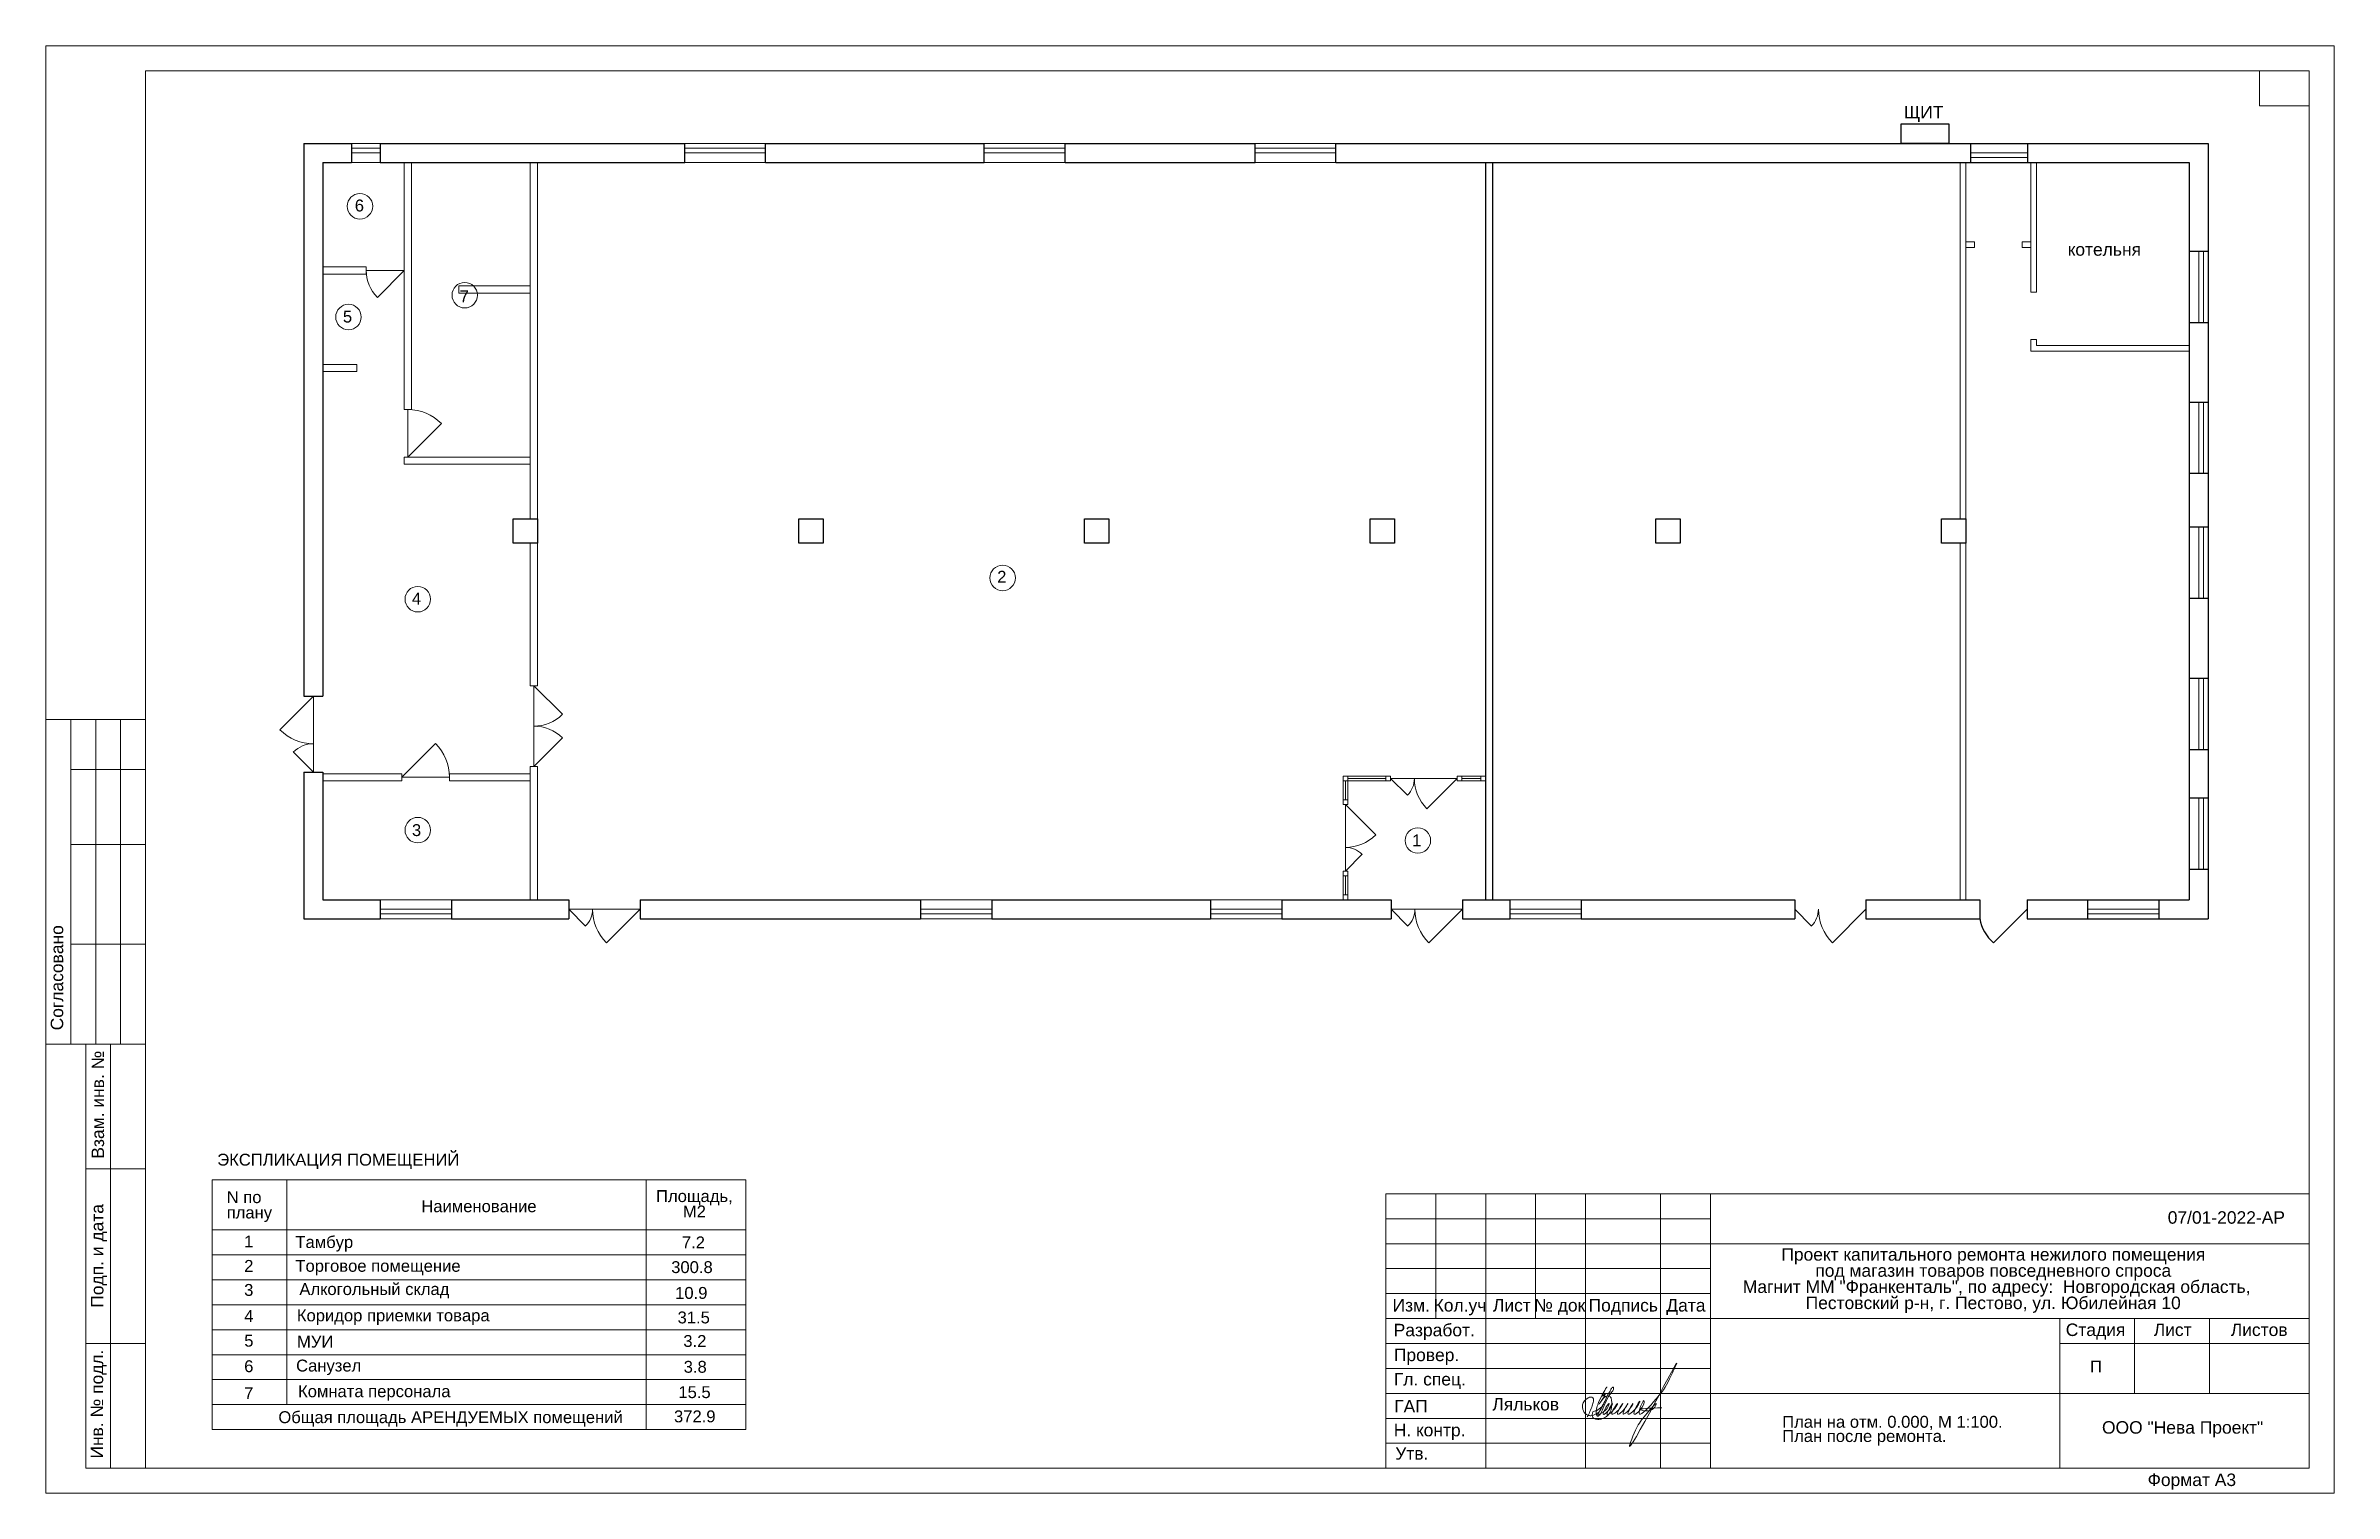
# Model space of a CAD drawing. Header units: metres. Extents: x -564 to -106, y -319 to -159.
# Drawn here: x -564.05 to -515.91, y -200.59 to -170.14 of the extents above; entities that cross this region are included whole.
import ezdxf
from ezdxf.enums import TextEntityAlignment as Align

# ---------------------------------------------------------------- set-up
doc = ezdxf.new("R2010")
doc.units = ezdxf.units.M
doc.header["$MEASUREMENT"] = 0
for name, color, linetype, lineweight in [('Level 1', 7, 'Continuous', 0), ('Level 50', 7, 'Continuous', 0), ('Level 63', 7, 'Continuous', 0)]:
    doc.layers.add(name, color=color, linetype=linetype, lineweight=lineweight)
doc.styles.add('Style-Arial', font='arial.ttf')

msp = doc.modelspace()

# ---------------------------------------------------------------- texts
at = {"color": 7, "linetype": 'Continuous', "lineweight": 0, "style": 'Style-Arial'}
for s, p in [('6', (-557.453, -173.375)), ('5', (-557.703, -175.712)), ('7', (-555.248, -175.288)), ('2', (-543.939, -181.185)), ('4', (-556.252, -181.644)), ('3', (-556.251, -186.515)), ('1', (-535.209, -186.73)), ('1', (-559.78, -195.169)), ('2', (-559.78, -195.683)), ('3', (-559.78, -196.188)), ('4', (-559.78, -196.738)), ('5', (-559.779, -197.256)), ('6', (-559.78, -197.793)), ('7', (-559.78, -198.36))]:
    msp.add_text(s, height=0.25, dxfattribs=at).set_placement(p, align=Align.TOP_CENTER)
at = {"color": 7, "lineweight": 13, "style": 'Style-Arial'}
msp.add_text('ЭКСПЛИКАЦИЯ ПОМЕЩЕНИЙ ', height=0.25, dxfattribs=at).set_placement((-557.849, -193.573), align=Align.MIDDLE_CENTER)
at = {"color": 7, "linetype": 'Continuous', "lineweight": 0, "style": 'Style-Arial'}
for s, p in [('Тамбур', (-558.8, -195.18)), ('Торговое помещение', (-558.8, -195.681)), ('Санузел', (-558.785, -197.779))]:
    msp.add_text(s, height=0.25, dxfattribs=at).set_placement(p, align=Align.TOP_LEFT)
at = {"color": 7, "linetype": 'Continuous', "lineweight": 30, "style": 'Style-Arial'}
for s, height, p in [('Проект капитального ремонта нежилого помещения', 0.2625, (-527.539, -195.697)), ('под магазин товаров повседневного спроса', 0.2625, (-526.825, -196.036)), (' Магнит ММ "Франкенталь", по адресу:  Новгородская область,', 0.2625, (-528.451, -196.376)), ('Пестовский р-н, г. Пестово, ул. Юбилейная 10', 0.2625, (-527.028, -196.716)), ('План на отм. 0.000, М 1:100.', 0.25, (-527.522, -199.212)), ('План после ремонта.', 0.25, (-527.522, -199.512))]:
    msp.add_text(s, height=height, dxfattribs=at).set_placement(p)
at = {"color": 7, "linetype": 'Continuous', "lineweight": 0, "style": 'Style-Arial'}
msp.add_text('Ляльков', height=0.2625, dxfattribs=at).set_placement((-533.619, -198.718), align=Align.MIDDLE_LEFT)
at = {"color": 7, "linetype": 'Continuous', "lineweight": 13, "style": 'Style-Arial'}
for s, height, p in [('Общая площадь АРЕНДУЕМЫХ помещений', 0.25, (-559.158, -198.865)), ('ООО "Нева Проект"', 0.2625, (-520.794, -199.074))]:
    msp.add_text(s, height=height, dxfattribs=at).set_placement(p, align=Align.TOP_LEFT)
at = {"color": 7, "linetype": 'Continuous', "lineweight": 13, "char_height": 0.25, "attachment_point": 4, "style": 'Style-Arial'}
for s, insert, line_spacing_factor in [('N по \\Pплану', (-560.245, -194.56), 0.776524), ('Наименование', (-556.151, -194.554), 0.6)]:
    msp.add_mtext(s, dxfattribs=dict(at, insert=insert, line_spacing_factor=line_spacing_factor))
at = {"color": 7, "linetype": 'Continuous', "lineweight": 0, "char_height": 0.25, "style": 'Style-Arial'}
for s, insert, attachment_point, line_spacing_factor in [('Площадь,\\PМ2', (-550.406, -194.214), 2, 0.776524), ('Комната персонала\\P', (-558.744, -198.319), 1, 0.6)]:
    msp.add_mtext(s, dxfattribs=dict(at, insert=insert, attachment_point=attachment_point, line_spacing_factor=line_spacing_factor))
at = {"layer": 'Level 1', "color": 1, "linetype": 'Continuous', "lineweight": 30, "style": 'Style-Arial'}
msp.add_text('ЩИТ', height=0.2625, dxfattribs=at).set_placement((-524.961, -171.667))
at = {"layer": 'Level 1', "color": 7, "linetype": 'Continuous', "lineweight": 30, "style": 'Style-Arial'}
for s, p in [('котельня', (-521.515, -174.556)), ('07/01-2022-АР', (-519.411, -194.92))]:
    msp.add_text(s, height=0.2625, dxfattribs=at).set_placement(p)
at = {"layer": 'Level 50', "color": 7, "linetype": 'Continuous', "lineweight": 30, "style": 'Style-Arial'}
for s, p in [('7.2', (-550.669, -195.188)), ('300.8', (-550.894, -195.708)), ('10.9', (-550.811, -196.251)), ('31.5', (-550.76, -196.767)), ('3.2', (-550.639, -197.262)), ('3.8', (-550.631, -197.805)), ('П', (-521.046, -197.798)), ('15.5', (-550.743, -198.338)), ('372.9', (-550.835, -198.848))]:
    msp.add_text(s, height=0.25, dxfattribs=at).set_placement(p, align=Align.TOP_LEFT)
at = {"layer": 'Level 50', "color": 7, "linetype": 'Continuous', "lineweight": 0, "style": 'Style-Arial'}
for s, p in [('Алкогольный склад', (-558.716, -196.17)), ('Коридор приемки товара', (-558.769, -196.723)), ('МУИ', (-558.765, -197.276))]:
    msp.add_text(s, height=0.25, dxfattribs=at).set_placement(p, align=Align.TOP_LEFT)
at = {"layer": 'Level 63', "color": 7, "linetype": 'Continuous', "lineweight": 0, "style": 'Style-Arial'}
for s, p in [('Согласовано', (-563.816, -189.746)), ('Взам. инв. №', (-562.956, -192.416)), ('Подп. и дата', (-562.97, -195.597)), ('Инв. № подл.', (-562.975, -198.714))]:
    msp.add_text(s, height=0.2625, rotation=90, dxfattribs=at).set_placement(p, align=Align.MIDDLE_CENTER)
for s, p in [('Изм.', (-535.326, -196.636)), ('Кол.уч', (-534.3, -196.636)), ('Лист', (-533.209, -196.636)), ('№ док', (-532.202, -196.636)), ('Подпись', (-530.865, -196.636)), ('Дата', (-529.547, -196.636)), ('Разработ.', (-534.841, -197.157)), ('Стадия', (-520.929, -197.151)), ('Лист', (-519.307, -197.151)), ('Листов', (-517.487, -197.151)), ('Провер.', (-535.003, -197.68)), ('Гл. спец.', (-534.934, -198.191)), ('ГАП', (-535.332, -198.76)), ('Н. контр.', (-534.939, -199.261)), ('Утв.', (-535.313, -199.752)), ('Формат А3', (-518.903, -200.307))]:
    msp.add_text(s, height=0.2625, dxfattribs=at).set_placement(p, align=Align.MIDDLE_CENTER)

# ---------------------------------------------------------------- linework, layer by layer
at = {"color": 7, "linetype": 'Continuous', "lineweight": 13}
for p, q in [((-560.554, -194), (-549.323, -194)), ((-560.554, -194), (-560.554, -199.25)), ((-558.979, -194), (-558.979, -198.725)), ((-551.423, -194), (-551.423, -199.25)), ((-549.323, -194), (-549.323, -199.25)), ((-560.554, -195.05), (-549.323, -195.05)), ((-560.554, -199.25), (-549.323, -199.25))]:
    msp.add_line(p, q, dxfattribs=at)
at = {"color": 7, "linetype": 'Continuous', "lineweight": 0}
for p, q in [((-560.554, -195.575), (-549.323, -195.575)), ((-560.554, -196.1), (-549.323, -196.1)), ((-560.554, -196.625), (-549.323, -196.625)), ((-560.554, -197.15), (-549.323, -197.15)), ((-560.554, -197.675), (-549.323, -197.675)), ((-560.554, -198.2), (-549.323, -198.2)), ((-560.554, -198.725), (-549.323, -198.725))]:
    msp.add_line(p, q, dxfattribs=at)
at = {"color": 5, "linetype": 'Continuous', "lineweight": 0}
msp.add_spline([(-531.621, -198.985), (-531.518, -198.75), (-531.493, -198.656), (-531.493, -198.603), (-531.525, -198.572), (-531.574, -198.572), (-531.651, -198.616), (-531.706, -198.686), (-531.72, -198.727), (-531.72, -198.795), (-531.703, -198.859), (-531.66, -198.919), (-531.611, -198.948), (-531.544, -198.959), (-531.476, -198.941), (-531.418, -198.914), (-531.378, -198.883), (-531.306, -198.76), (-531.24, -198.624), (-531.187, -198.513), (-531.13, -198.416), (-531.093, -198.364), (-531.076, -198.359), (-531.069, -198.384), (-531.08, -198.425), (-531.113, -198.47), (-531.304, -198.838), (-531.365, -198.944), (-531.41, -198.97), (-531.422, -198.949), (-531.428, -198.928), (-531.435, -198.852), (-531.402, -198.729), (-531.307, -198.522), (-531.209, -198.352), (-531.306, -198.549), (-531.243, -198.493), (-531.372, -198.716), (-531.271, -198.586), (-531.197, -198.543), (-531.141, -198.558), (-531.114, -198.618), (-531.106, -198.715), (-531.177, -198.938), (-531.264, -199.002), (-531.329, -199.029), (-531.428, -199.033), (-531.497, -199.004), (-531.51, -198.982), (-531.517, -198.932), (-531.503, -198.88), (-531.428, -198.853), (-531.275, -198.716), (-531.39, -198.943), (-531.331, -198.908), (-531.177, -198.754), (-531.164, -198.709), (-531.29, -198.926), (-531.157, -198.825), (-531.088, -198.702), (-531.206, -198.935), (-531.044, -198.807), (-530.985, -198.702), (-531.108, -198.92), (-530.942, -198.813), (-530.876, -198.702), (-530.986, -198.922), (-530.816, -198.785), (-530.768, -198.702), (-530.87, -198.919), (-530.672, -198.727), (-530.667, -198.714), (-530.766, -198.907), (-530.522, -198.68), (-530.519, -198.67), (-530.643, -198.91), (-530.424, -198.68), (-530.424, -198.651), (-530.533, -198.898), (-530.233, -198.674), (-529.889, -198.181), (-529.754, -197.89), (-530.732, -199.583), (-530.548, -199.151), (-530.324, -198.861), (-530.171, -198.707), (-530.226, -198.804), (-530.496, -198.836), (-530.054, -198.794)], degree=3, dxfattribs=at)
at = {"layer": 'Level 50', "color": 7, "linetype": 'Continuous', "lineweight": 0}
for p, q in [((-564.051, -170.14), (-515.908, -170.14)), ((-564.051, -200.59), (-564.051, -170.14)), ((-515.908, -170.14), (-515.908, -200.59)), ((-557.619, -172.293), (-557.019, -172.293)), ((-550.609, -172.293), (-548.909, -172.293)), ((-544.309, -172.293), (-542.609, -172.293)), ((-538.609, -172.293), (-536.909, -172.293)), ((-557.619, -172.393), (-557.019, -172.393)), ((-550.609, -172.393), (-548.909, -172.393)), ((-544.309, -172.393), (-542.609, -172.393)), ((-538.609, -172.393), (-536.909, -172.393)), ((-522.363, -172.393), (-523.563, -172.393)), ((-522.363, -172.493), (-523.563, -172.493)), ((-518.759, -175.96), (-518.759, -174.46)), ((-518.659, -175.96), (-518.659, -174.46)), ((-557.309, -174.868), (-556.509, -174.868)), ((-556.509, -174.868), (-557.075, -175.434)), ((-518.759, -179.134), (-518.759, -177.634)), ((-518.659, -179.134), (-518.659, -177.634)), ((-556.434, -177.793), (-556.434, -178.793)), ((-556.434, -178.793), (-555.727, -178.086)), ((-518.759, -181.759), (-518.759, -180.259)), ((-518.659, -181.759), (-518.659, -180.259)), ((-558.419, -183.823), (-559.126, -184.53)), ((-558.419, -183.823), (-558.419, -185.423)), ((-553.784, -183.603), (-553.784, -185.303)), ((-553.784, -183.603), (-553.183, -184.204)), ((-518.759, -184.945), (-518.759, -183.445)), ((-518.659, -184.945), (-518.659, -183.445)), ((-556.559, -185.528), (-555.852, -184.821)), ((-553.183, -184.702), (-553.784, -185.303)), ((-558.843, -184.999), (-558.419, -185.423)), ((-556.559, -185.528), (-555.559, -185.528)), ((-536.759, -185.603), (-536.759, -186.003)), ((-536.709, -186.003), (-536.709, -185.603)), ((-536.659, -185.503), (-535.859, -185.503)), ((-535.859, -185.553), (-536.659, -185.553)), ((-536.659, -185.603), (-535.859, -185.603)), ((-536.659, -185.603), (-536.659, -186.003)), ((-535.759, -185.553), (-534.359, -185.553)), ((-535.759, -185.553), (-535.405, -185.907)), ((-534.359, -185.553), (-534.995, -186.189)), ((-534.259, -185.503), (-533.859, -185.503)), ((-533.859, -185.553), (-534.259, -185.553)), ((-534.259, -185.603), (-533.759, -185.603)), ((-536.709, -187.503), (-536.709, -186.103)), ((-536.709, -186.103), (-536.072, -186.739)), ((-518.759, -187.463), (-518.759, -185.963)), ((-518.659, -187.463), (-518.659, -185.963)), ((-536.709, -187.503), (-536.355, -187.149)), ((-536.759, -188.003), (-536.759, -187.603)), ((-536.709, -187.603), (-536.709, -188.003)), ((-536.659, -187.603), (-536.659, -188.003)), ((-555.519, -188.303), (-557.019, -188.303)), ((-555.519, -188.403), (-557.019, -188.403)), ((-553.049, -188.303), (-551.549, -188.303)), ((-553.049, -188.303), (-552.695, -188.657)), ((-551.549, -188.303), (-552.256, -189.01)), ((-544.149, -188.303), (-545.649, -188.303)), ((-544.149, -188.403), (-545.649, -188.403)), ((-538.049, -188.303), (-539.549, -188.303)), ((-538.049, -188.403), (-539.549, -188.403)), ((-535.749, -188.303), (-534.249, -188.303)), ((-535.749, -188.303), (-535.395, -188.657)), ((-534.249, -188.303), (-534.956, -189.01)), ((-531.749, -188.303), (-533.249, -188.303)), ((-531.749, -188.403), (-533.249, -188.403)), ((-527.259, -188.303), (-526.905, -188.657)), ((-525.759, -188.303), (-526.466, -189.01)), ((-519.598, -188.303), (-521.098, -188.303)), ((-519.598, -188.403), (-521.098, -188.403)), ((-515.908, -200.59), (-564.051, -200.59))]:
    msp.add_line(p, q, dxfattribs=at)
at = {"layer": 'Level 50', "color": 7, "linetype": 'Continuous', "lineweight": 13}
for p, q in [((-561.951, -170.665), (-516.433, -170.665)), ((-561.951, -170.665), (-561.951, -200.065)), ((-517.483, -170.665), (-517.483, -171.4)), ((-516.433, -170.665), (-516.433, -200.065)), ((-517.483, -171.4), (-516.433, -171.4)), ((-557.619, -172.193), (-557.019, -172.193)), ((-550.609, -172.193), (-548.909, -172.193)), ((-544.309, -172.193), (-542.609, -172.193)), ((-538.609, -172.193), (-536.909, -172.193)), ((-522.063, -172.193), (-523.563, -172.193)), ((-557.019, -172.593), (-557.619, -172.593)), ((-556.509, -177.793), (-556.509, -172.593)), ((-556.359, -177.793), (-556.359, -172.593)), ((-553.859, -180.093), (-553.859, -172.593)), ((-553.709, -180.603), (-553.709, -172.593)), ((-548.909, -172.593), (-550.609, -172.593)), ((-542.609, -172.593), (-544.309, -172.593)), ((-536.909, -172.593), (-538.609, -172.593)), ((-522.063, -172.593), (-523.563, -172.593)), ((-518.959, -175.96), (-518.959, -174.46)), ((-518.559, -175.96), (-518.559, -174.46)), ((-558.219, -174.793), (-557.309, -174.793)), ((-558.219, -174.943), (-557.309, -174.943)), ((-557.309, -174.943), (-557.309, -174.793)), ((-558.219, -176.843), (-557.509, -176.843)), ((-558.219, -176.993), (-557.509, -176.993)), ((-557.509, -176.993), (-557.509, -176.843)), ((-518.959, -179.134), (-518.959, -177.634)), ((-518.559, -179.134), (-518.559, -177.634)), ((-556.509, -177.793), (-556.359, -177.793)), ((-556.509, -178.943), (-556.509, -178.793)), ((-556.509, -178.793), (-553.859, -178.793)), ((-556.509, -178.943), (-553.859, -178.943)), ((-518.959, -181.759), (-518.959, -180.259)), ((-518.559, -181.759), (-518.559, -180.259)), ((-553.859, -183.603), (-553.859, -180.603)), ((-553.709, -183.603), (-553.709, -180.603)), ((-553.859, -183.603), (-553.709, -183.603)), ((-518.959, -184.945), (-518.959, -183.445)), ((-518.559, -184.945), (-518.559, -183.445)), ((-553.859, -188.103), (-553.859, -185.303)), ((-553.859, -185.303), (-553.709, -185.303)), ((-553.709, -188.103), (-553.709, -185.303)), ((-558.219, -185.453), (-556.559, -185.453)), ((-558.219, -185.603), (-556.559, -185.603)), ((-556.559, -185.603), (-556.559, -185.453)), ((-555.559, -185.603), (-555.559, -185.453)), ((-555.559, -185.453), (-553.859, -185.453)), ((-555.559, -185.603), (-553.859, -185.603)), ((-518.959, -187.463), (-518.959, -185.963)), ((-518.559, -187.463), (-518.559, -185.963)), ((-555.519, -188.103), (-557.019, -188.103)), ((-544.149, -188.103), (-545.649, -188.103)), ((-538.049, -188.103), (-539.549, -188.103)), ((-531.749, -188.103), (-533.249, -188.103)), ((-519.598, -188.103), (-521.098, -188.103)), ((-555.519, -188.503), (-557.019, -188.503)), ((-544.149, -188.503), (-545.649, -188.503)), ((-538.049, -188.503), (-539.549, -188.503)), ((-531.749, -188.503), (-533.249, -188.503)), ((-519.598, -188.503), (-521.098, -188.503)), ((-563.211, -200.065), (-516.433, -200.065))]:
    msp.add_line(p, q, dxfattribs=at)
at = {"layer": 'Level 50', "color": 7, "linetype": 'Continuous', "lineweight": 30}
for p, q in [((-558.619, -172.193), (-558.619, -183.823)), ((-558.619, -172.193), (-557.619, -172.193)), ((-557.619, -172.193), (-557.619, -172.593)), ((-557.019, -172.193), (-557.019, -172.593)), ((-557.019, -172.193), (-550.609, -172.193)), ((-550.609, -172.593), (-550.609, -172.193)), ((-548.909, -172.593), (-548.909, -172.193)), ((-548.909, -172.193), (-544.309, -172.193)), ((-544.309, -172.593), (-544.309, -172.193)), ((-542.609, -172.593), (-542.609, -172.193)), ((-542.609, -172.193), (-538.609, -172.193)), ((-538.609, -172.593), (-538.609, -172.193)), ((-536.909, -172.593), (-536.909, -172.193)), ((-536.909, -172.193), (-518.559, -172.193)), ((-523.563, -172.193), (-523.563, -172.593)), ((-522.363, -172.193), (-522.363, -172.593)), ((-558.219, -172.593), (-558.219, -183.823)), ((-558.219, -172.593), (-557.619, -172.593)), ((-557.019, -172.593), (-550.609, -172.593)), ((-548.909, -172.593), (-544.309, -172.593)), ((-542.609, -172.593), (-538.609, -172.593)), ((-536.909, -172.593), (-518.959, -172.593)), ((-533.759, -188.103), (-533.759, -172.593)), ((-533.609, -188.103), (-533.609, -172.593)), ((-518.959, -174.46), (-518.559, -174.46)), ((-518.959, -175.96), (-518.559, -175.96)), ((-518.959, -177.634), (-518.559, -177.634)), ((-518.959, -179.134), (-518.559, -179.134)), ((-518.959, -180.259), (-518.559, -180.259)), ((-518.959, -181.759), (-518.559, -181.759)), ((-558.619, -183.823), (-558.219, -183.823)), ((-518.959, -183.445), (-518.559, -183.445)), ((-518.959, -184.945), (-518.559, -184.945)), ((-558.619, -185.423), (-558.219, -185.423)), ((-558.619, -185.423), (-558.619, -188.503)), ((-558.219, -185.423), (-558.219, -188.103)), ((-518.959, -185.963), (-518.559, -185.963)), ((-518.959, -187.463), (-518.559, -187.463)), ((-558.219, -188.103), (-557.019, -188.103)), ((-557.019, -188.103), (-557.019, -188.503)), ((-555.519, -188.103), (-555.519, -188.503)), ((-555.519, -188.103), (-553.049, -188.103)), ((-553.049, -188.103), (-553.049, -188.503)), ((-551.549, -188.103), (-551.549, -188.503)), ((-551.549, -188.103), (-545.649, -188.103)), ((-545.649, -188.103), (-545.649, -188.503)), ((-544.149, -188.103), (-544.149, -188.503)), ((-544.149, -188.103), (-539.549, -188.103)), ((-539.549, -188.103), (-539.549, -188.503)), ((-538.049, -188.103), (-538.049, -188.503)), ((-538.049, -188.103), (-535.749, -188.103)), ((-535.749, -188.103), (-535.749, -188.503)), ((-534.249, -188.103), (-534.249, -188.503)), ((-534.249, -188.103), (-533.249, -188.103)), ((-533.249, -188.103), (-533.249, -188.503)), ((-531.749, -188.103), (-531.749, -188.503)), ((-531.749, -188.103), (-527.259, -188.103)), ((-525.759, -188.103), (-523.366, -188.103)), ((-522.366, -188.103), (-518.959, -188.103)), ((-521.098, -188.103), (-521.098, -188.503)), ((-519.598, -188.103), (-519.598, -188.503)), ((-558.619, -188.503), (-557.019, -188.503)), ((-555.519, -188.503), (-553.049, -188.503)), ((-551.549, -188.503), (-545.649, -188.503)), ((-544.149, -188.503), (-539.549, -188.503)), ((-538.049, -188.503), (-535.749, -188.503)), ((-534.249, -188.503), (-533.249, -188.503)), ((-531.749, -188.503), (-527.259, -188.503)), ((-525.759, -188.503), (-523.366, -188.503)), ((-522.366, -188.503), (-518.559, -188.503))]:
    msp.add_line(p, q, dxfattribs=at)
at = {"layer": 'Level 50', "linetype": 'Continuous', "lineweight": 0}
for p, q in [((-555.359, -175.193), (-553.859, -175.193)), ((-555.359, -175.193), (-555.359, -175.193)), ((-555.359, -175.193), (-553.859, -175.193)), ((-555.359, -175.343), (-553.859, -175.343))]:
    msp.add_line(p, q, dxfattribs=at)
at = {"layer": 'Level 50', "color": 7, "linetype": 'Continuous', "lineweight": 20}
msp.add_line((-555.359, -175.193), (-555.359, -175.343), dxfattribs=at)
at = {"layer": 'Level 50', "color": 1, "linetype": 'Continuous', "lineweight": 30}
msp.add_lwpolyline([(-525.02, -171.78), (-524.016, -171.78), (-524.016, -172.193), (-525.02, -172.193)], close=True, dxfattribs=at)
at = {"layer": 'Level 50', "color": 7, "linetype": 'Continuous', "lineweight": 30}
for points in [[(-518.559, -172.193), (-518.559, -188.503)], [(-518.959, -172.593), (-518.959, -188.103)], [(-527.259, -188.103), (-527.259, -188.503)], [(-525.759, -188.103), (-525.759, -188.503)], [(-523.366, -188.103), (-523.366, -188.503)], [(-522.366, -188.103), (-522.366, -188.503)]]:
    msp.add_lwpolyline(points, dxfattribs=at)
at = {"layer": 'Level 50', "color": 7, "linetype": 'Continuous', "lineweight": 13}
for points in [[(-523.779, -172.593), (-523.779, -180.093)], [(-523.659, -172.593), (-523.659, -188.103)], [(-522.289, -172.593), (-522.289, -175.32)], [(-522.169, -172.593), (-522.169, -175.32)], [(-523.474, -174.265), (-523.659, -174.265)], [(-523.474, -174.385), (-523.474, -174.265)], [(-522.289, -174.265), (-522.474, -174.265)], [(-522.474, -174.385), (-522.474, -174.265)], [(-523.474, -174.385), (-523.659, -174.385)], [(-522.289, -174.385), (-522.474, -174.385)], [(-522.289, -175.32), (-522.169, -175.32)], [(-522.289, -176.32), (-522.289, -176.563)], [(-522.289, -176.32), (-522.169, -176.32)], [(-522.289, -176.563), (-518.959, -176.563)], [(-522.169, -176.32), (-522.169, -176.443)], [(-522.169, -176.443), (-518.959, -176.443)], [(-523.779, -180.603), (-523.779, -188.103)]]:
    msp.add_lwpolyline(points, dxfattribs=at)
at = {"layer": 'Level 50', "color": 7, "linetype": 'Continuous', "lineweight": 30, "flags": 128}
for points in [[(-554.219, -180.093), (-553.709, -180.093), (-553.709, -180.603), (-554.219, -180.603), (-554.219, -180.093)], [(-548.209, -180.093), (-547.699, -180.093), (-547.699, -180.603), (-548.209, -180.603), (-548.209, -180.093)], [(-542.199, -180.093), (-541.689, -180.093), (-541.689, -180.603), (-542.199, -180.603), (-542.199, -180.093)], [(-536.189, -180.093), (-535.679, -180.093), (-535.679, -180.603), (-536.189, -180.603), (-536.189, -180.093)], [(-530.179, -180.093), (-529.669, -180.093), (-529.669, -180.603), (-530.179, -180.603), (-530.179, -180.093)], [(-524.169, -180.093), (-523.659, -180.093), (-523.659, -180.603), (-524.169, -180.603), (-524.169, -180.093)]]:
    msp.add_lwpolyline(points, close=True, dxfattribs=at)
at = {"layer": 'Level 50', "color": 7, "linetype": 'Continuous', "lineweight": 13, "flags": 128}
for points in [[(-536.759, -185.503), (-536.659, -185.503), (-536.659, -185.603), (-536.759, -185.603), (-536.759, -185.503)], [(-535.859, -185.503), (-535.759, -185.503), (-535.759, -185.603), (-535.859, -185.603), (-535.859, -185.503)], [(-534.359, -185.503), (-534.259, -185.503), (-534.259, -185.603), (-534.359, -185.603), (-534.359, -185.503)], [(-533.859, -185.503), (-533.759, -185.503), (-533.759, -185.603), (-533.859, -185.603), (-533.859, -185.503)], [(-536.759, -186.103), (-536.759, -186.003), (-536.659, -186.003), (-536.659, -186.103), (-536.759, -186.103)], [(-536.759, -187.603), (-536.759, -187.503), (-536.659, -187.503), (-536.659, -187.603), (-536.759, -187.603)], [(-536.759, -188.003), (-536.659, -188.003), (-536.659, -188.103), (-536.759, -188.103), (-536.759, -188.003)]]:
    msp.add_lwpolyline(points, close=True, dxfattribs=at)
at = {"layer": 'Level 50', "color": 7, "linetype": 'Continuous', "lineweight": 25}
msp.add_lwpolyline([(-522.366, -188.303), (-523.073, -189.01)], dxfattribs=at)
at = {"layer": 'Level 50', "color": 7, "linetype": 'Continuous', "lineweight": 0}
for centre in [(-557.442, -173.516), (-555.237, -175.387), (-557.683, -175.846), (-543.921, -181.335), (-556.225, -181.782), (-556.225, -186.64), (-535.186, -186.858)]:
    msp.add_circle(centre, 0.268, dxfattribs=at)
for centre, radius, start, end in [((-556.509, -174.868), 0.8, 180, 225), ((-556.434, -178.793), 1, 45, 90), ((-553.784, -183.603), 0.85, 270, 315), ((-558.419, -183.823), 1, 225, 270), ((-558.419, -185.423), 0.6, 90, 135), ((-556.559, -185.528), 1, 0, 45), ((-553.784, -185.303), 0.85, 45, 90), ((-535.759, -185.553), 0.5, 315, 0), ((-534.359, -185.553), 0.9, 180, 225), ((-536.709, -186.103), 0.9, 270, 315), ((-536.709, -187.503), 0.5, 45, 90), ((-553.049, -188.303), 0.5, 315, 0), ((-551.549, -188.303), 1, 180, 225), ((-535.749, -188.303), 0.5, 315, 0), ((-534.249, -188.303), 1, 180, 225), ((-527.259, -188.303), 0.5, 315, 0), ((-525.759, -188.303), 1, 180, 225)]:
    msp.add_arc(centre, radius, start, end, dxfattribs=at)
at = {"layer": 'Level 50', "color": 7, "linetype": 'Continuous', "lineweight": 25}
msp.add_arc((-522.513, -188.348), 0.867, 190.2718, 229.7477, dxfattribs=at)
at = {"layer": 'Level 63', "color": 7, "linetype": 'Continuous', "lineweight": 13}
for p, q in [((-564.051, -184.315), (-561.951, -184.315)), ((-564.051, -184.315), (-564.051, -191.14)), ((-563.526, -184.315), (-563.526, -191.14)), ((-563.001, -184.315), (-563.001, -191.14)), ((-562.476, -184.315), (-562.476, -191.14)), ((-563.526, -185.365), (-561.951, -185.365)), ((-563.526, -186.94), (-561.951, -186.94)), ((-563.526, -189.04), (-561.951, -189.04)), ((-564.051, -191.14), (-561.951, -191.14)), ((-563.211, -191.14), (-561.951, -191.14)), ((-562.686, -200.065), (-562.686, -191.14)), ((-563.211, -193.765), (-561.951, -193.765)), ((-535.858, -194.29), (-516.433, -194.29)), ((-535.858, -194.29), (-535.858, -200.065)), ((-534.808, -194.29), (-534.808, -196.915)), ((-533.758, -194.29), (-533.758, -200.065)), ((-532.708, -194.29), (-532.708, -196.915)), ((-531.658, -194.29), (-531.658, -200.065)), ((-530.083, -194.29), (-530.083, -200.065)), ((-529.033, -194.29), (-529.033, -200.065)), ((-529.033, -195.34), (-516.433, -195.34)), ((-535.858, -196.39), (-529.033, -196.39)), ((-535.858, -196.915), (-529.033, -196.915)), ((-529.033, -196.915), (-516.433, -196.915)), ((-563.211, -197.44), (-561.951, -197.44)), ((-521.683, -197.44), (-516.433, -197.44)), ((-529.033, -198.49), (-516.433, -198.49))]:
    msp.add_line(p, q, dxfattribs=at)
at = {"layer": 'Level 63', "color": 7, "linetype": 'Continuous', "lineweight": 0}
for p, q in [((-535.858, -194.815), (-529.033, -194.815)), ((-535.858, -195.34), (-529.033, -195.34)), ((-535.858, -195.865), (-529.033, -195.865)), ((-535.858, -197.44), (-529.033, -197.44)), ((-535.858, -197.965), (-529.033, -197.965)), ((-535.858, -198.49), (-529.033, -198.49)), ((-535.858, -199.015), (-529.033, -199.015)), ((-535.858, -199.54), (-529.033, -199.54))]:
    msp.add_line(p, q, dxfattribs=at)
at = {"layer": 'Level 63', "color": 7, "linetype": 'Continuous', "lineweight": 13, "flags": 128}
for points in [[(-561.951, -200.065), (-563.211, -200.065), (-563.211, -191.14)], [(-521.683, -196.915), (-521.683, -200.065)], [(-520.108, -196.915), (-520.108, -198.49)], [(-518.533, -196.915), (-518.533, -198.49)]]:
    msp.add_lwpolyline(points, dxfattribs=at)

msp.set_redraw_order([(e.dxf.handle, doc.entitydb.next_handle()) for e in msp.query("TEXT MTEXT ATTDEF DIMENSION ARC_DIMENSION")])  # texts and dimensions are drawn at this point

doc.saveas('drawing.dxf')
